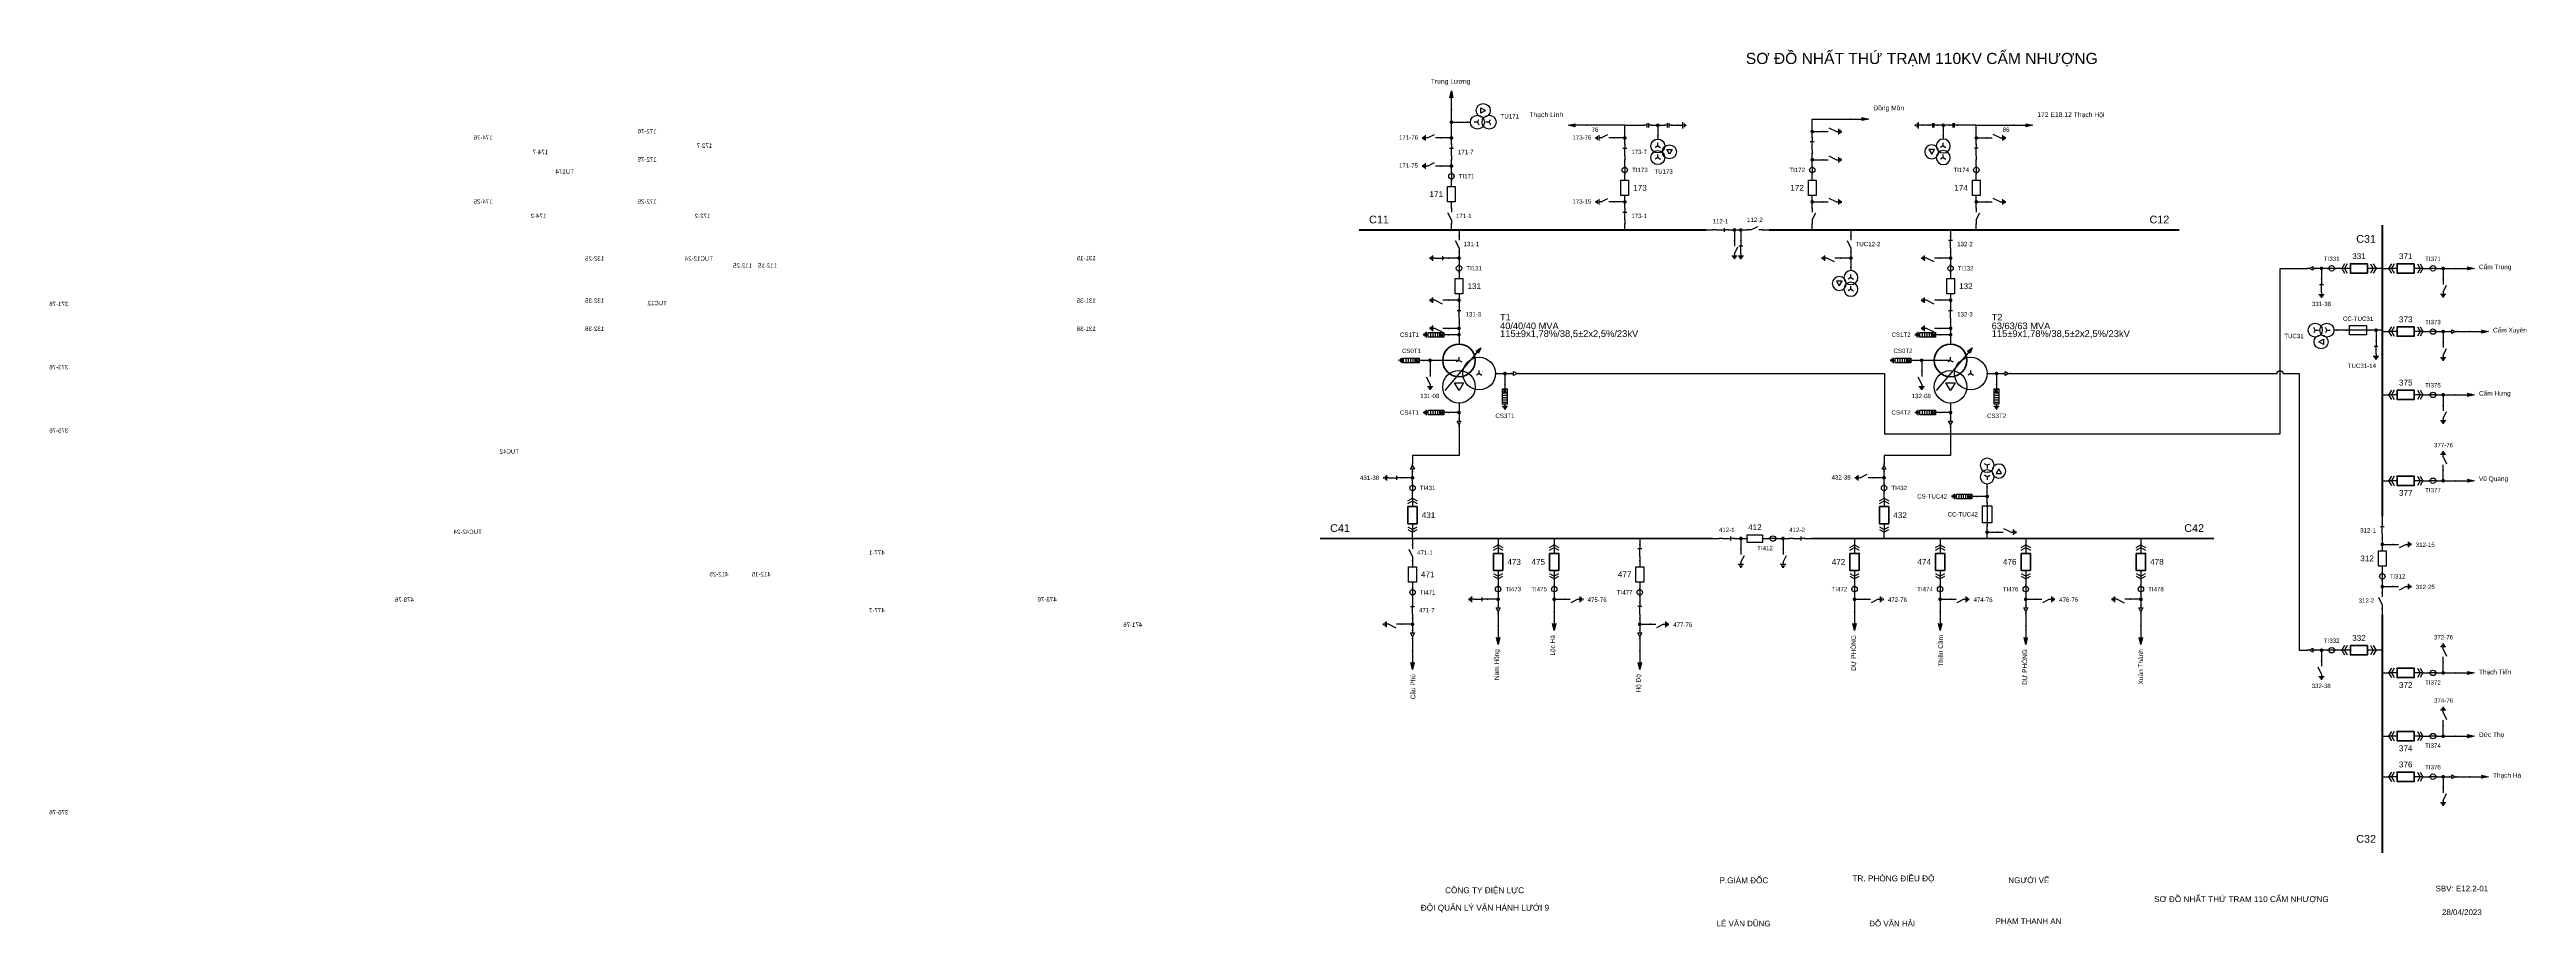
# Model space of a CAD drawing. Header units: millimetres. Extents: x -387 to 411, y 7 to 290.
import ezdxf

# ---------------------------------------------------------------- set-up
doc = ezdxf.new("R2010")
doc.units = ezdxf.units.MM
for name, color, linetype, lineweight in [('BUSBAR_110KV', 1, 'Continuous', 50), ('BUSBAR_22KV', 5, 'Continuous', 50), ('BUSBAR_35KV', 30, 'Continuous', 50), ('GROUND', 3, 'Continuous', 25), ('HV_110KV', 1, 'Continuous', 25), ('MV_22KV', 5, 'Continuous', 25), ('MV_35KV', 30, 'Continuous', 25)]:
    doc.layers.add(name, color=color, linetype=linetype, lineweight=lineweight)
doc.layers.add('SYM_PORTS', color=8, linetype='Continuous', plot=False)
doc.layers.add('TEXT', color=7, linetype='Continuous')
doc.styles.add('SLD_TEXT', font='arial.ttf')

# ---------------------------------------------------------------- blocks, each defined once
blk = doc.blocks.new('SYM_DISCONNECTOR_OPEN')
at = {"lineweight": 25}
for points in [[(0, -1.25), (-1.125, 1)], [(0, 2.5), (0, 1.25)], [(0, -1.25), (0, -2.5)]]:
    blk.add_lwpolyline(points, dxfattribs=at)
at = {"layer": 'SYM_PORTS'}
for p in [(0, 2.5), (0, -2.5)]:
    blk.add_point(p, dxfattribs=at)
blk.add_attdef('DEVICE_CODE', (1, -0.5), '', height=2)
blk = doc.blocks.new('SYM_CIRCUIT_BREAKER')
at = {"lineweight": 25}
blk.add_lwpolyline([(-1.25, 2.5), (1.25, 2.5), (1.25, -2.5), (-1.25, -2.5)], close=True, dxfattribs=at)
at = {"layer": 'SYM_PORTS'}
for p in [(0, 2.5), (0, -2.5)]:
    blk.add_point(p, dxfattribs=at)
blk.add_attdef('DEVICE_CODE', (2.25, -0.5), '', height=2)
at = {"flags": 1}
blk.add_attdef('RATING', (2.25, -3.5), '', height=2, dxfattribs=at)
blk = doc.blocks.new('SYM_CURRENT_TRANSFORMER')
at = {"lineweight": 25}
blk.add_lwpolyline([(0, 1.25), (0, -1.25)], dxfattribs=at)
blk.add_circle((0, 0), 0.875, dxfattribs=at)
at = {"layer": 'SYM_PORTS'}
for p in [(0, 1.25), (0, -1.25)]:
    blk.add_point(p, dxfattribs=at)
blk.add_attdef('DEVICE_CODE', (1.875, -1.75), '', height=2)
at = {"flags": 1}
blk.add_attdef('RATIO', (1.875, -4.75), '', height=2, dxfattribs=at)
blk = doc.blocks.new('SYM_EARTHING_SWITCH_OPEN')
at = {"lineweight": 25}
for points in [[(0, -1.25), (-1.125, 1)], [(0, 3), (0, 1.25)], [(-0.875, -2), (0.875, -2)], [(-0.5625, -2.4375), (0.5625, -2.4375)], [(-0.25, -2.875), (0.25, -2.875)], [(0, -1.25), (0, -2)]]:
    blk.add_lwpolyline(points, dxfattribs=at)
at = {"layer": 'SYM_PORTS'}
blk.add_point((0, 3), dxfattribs=at)
blk.add_attdef('DEVICE_CODE', (1.875, 0), '', height=2)
blk = doc.blocks.new('SYM_DISCONNECTOR_CLOSED')
at = {"lineweight": 25}
for points in [[(-0.625, 1.25), (0.625, 1.25)], [(0, 2.5), (0, 1.25)], [(0, -1.25), (0, 1.5)], [(0, -1.25), (0, -2.5)]]:
    blk.add_lwpolyline(points, dxfattribs=at)
at = {"layer": 'SYM_PORTS'}
for p in [(0, 2.5), (0, -2.5)]:
    blk.add_point(p, dxfattribs=at)
blk.add_attdef('DEVICE_CODE', (1.625, -0.5), '', height=2)
blk = doc.blocks.new('SYM_VOLTAGE_TRANSFORMER')
at = {"lineweight": 25}
for points in [[(0, 1.375), (-0.8625, 0.875)], [(0, 4.625), (0, 3.625)], [(0, 1.375), (0, 2.375)], [(0, 1.375), (0.8625, 0.875)], [(0, -2.375), (-0.8625, -2.875)], [(0, -2.375), (0, -1.375)], [(0, -2.375), (0.8625, -2.875)]]:
    blk.add_lwpolyline(points, dxfattribs=at)
blk.add_lwpolyline([(2.875, 0.25), (4.625, 0.25), (3.75, -1.25)], close=True, dxfattribs=at)
for centre in [(0, 1.375), (3.75, -0.5), (0, -2.375)]:
    blk.add_circle(centre, 2.25, dxfattribs=at)
at = {"layer": 'SYM_PORTS'}
blk.add_point((0, 4.625), dxfattribs=at)
blk.add_attdef('DEVICE_CODE', (7, 1.625), '', height=2)
at = {"flags": 1}
blk.add_attdef('RATIO', (7, -1.375), '', height=2, dxfattribs=at)
blk = doc.blocks.new('SYM_LINE_FEEDER_ARROW')
blk.add_hatch(color=7).paths.add_polyline_path([(0, -3), (-0.5, -0.75), (0, -1.25), (0.5, -0.75)])
at = {"lineweight": 25}
blk.add_lwpolyline([(0, 3), (0, -1.25)], dxfattribs=at)
blk.add_lwpolyline([(0, -3), (-0.5, -0.75), (0, -1.25), (0.5, -0.75)], close=True, dxfattribs=at)
at = {"layer": 'SYM_PORTS'}
blk.add_point((0, 3), dxfattribs=at)
blk.add_attdef('LINE_NAME', (1.5, 0), '', height=2)
blk = doc.blocks.new('SYM_COUPLING_CAPACITOR')
at = {"lineweight": 25}
for points in [[(-0.75, 0.25), (0.75, 0.25)], [(0, 1.25), (0, 0.25)], [(-0.75, -0.25), (0.75, -0.25)], [(0, -0.25), (0, -1.25)]]:
    blk.add_lwpolyline(points, dxfattribs=at)
at = {"layer": 'SYM_PORTS'}
for p in [(0, 1.25), (0, -1.25)]:
    blk.add_point(p, dxfattribs=at)
blk.add_attdef('DEVICE_CODE', (1.75, -1.75), '', height=2)
blk = doc.blocks.new('SYM_GROUND_SYMBOL')
at = {"lineweight": 25}
for points in [[(0, 1.25), (0, -0.25)], [(-1, -0.25), (1, -0.25)], [(-0.625, -0.75), (0.625, -0.75)], [(-0.25, -1.25), (0.25, -1.25)]]:
    blk.add_lwpolyline(points, dxfattribs=at)
at = {"layer": 'SYM_PORTS'}
blk.add_point((0, 1.25), dxfattribs=at)
blk = doc.blocks.new('SYM_EARTHING_SWITCH_CLOSED')
at = {"lineweight": 25}
for points in [[(-0.625, 1.25), (0.625, 1.25)], [(0, 3), (0, 1.25)], [(0, -1.25), (0, 1.5)], [(-0.875, -2), (0.875, -2)], [(-0.5625, -2.4375), (0.5625, -2.4375)], [(-0.25, -2.875), (0.25, -2.875)], [(0, -1.25), (0, -2)]]:
    blk.add_lwpolyline(points, dxfattribs=at)
at = {"layer": 'SYM_PORTS'}
blk.add_point((0, 3), dxfattribs=at)
blk.add_attdef('DEVICE_CODE', (1.875, 0), '', height=2)
blk = doc.blocks.new('SYM_SURGE_ARRESTER')
at = {"lineweight": 25}
for points in [[(-0.75, 2.5), (0.75, 2.5), (0.75, 1.25), (-0.75, 1.25)], [(-0.75, 1.25), (0.75, 1.25), (0.75, -2.5), (-0.75, -2.5)]]:
    blk.add_lwpolyline(points, close=True, dxfattribs=at)
for points in [[(-0.75, 2.5), (0.75, 1.25)], [(0.75, 2.5), (-0.75, 1.25)], [(-0.75, 0.5), (0.75, 0.5)], [(0, 4), (0, 2.5)], [(-0.875, -3.125), (0.875, -3.125)], [(-0.75, -0.25), (0.75, -0.25)], [(-0.75, -1), (0.75, -1)], [(-0.75, -1.75), (0.75, -1.75)], [(-0.5625, -3.5625), (0.5625, -3.5625)], [(-0.25, -4), (0.25, -4)], [(0, -2.5), (0, -3.125)]]:
    blk.add_lwpolyline(points, dxfattribs=at)
at = {"layer": 'SYM_PORTS'}
blk.add_point((0, 4), dxfattribs=at)
blk.add_attdef('DEVICE_CODE', (1.875, 1), '', height=2)
blk = doc.blocks.new('SYM_TRANSFORMER_3W')
blk.add_hatch(color=7).paths.add_polyline_path([(3.75, 8.25), (3.0125, 6.575), (2.2375, 7.225)])
at = {"lineweight": 25}
for points in [[(3.75, 8.25), (3.0125, 6.575), (2.2375, 7.225)], [(-4.75, -3), (-1.75, -3), (-3.25, -5.5)]]:
    blk.add_lwpolyline(points, close=True, dxfattribs=at)
for points in [[(-3.25, 4.25), (-8.5, 4.25)], [(-7.75, -5.5), (3.0125, 7.35)], [(-3.25, 4.25), (-4.1125, 3.75)], [(-3.25, 4.25), (-3.25, 5.25)], [(-3.25, 4.25), (-2.3875, 3.75)], [(3.25, 0), (2.3875, -0.5)], [(3.25, 0), (3.25, 1)], [(3.25, 0), (4.1125, -0.5)]]:
    blk.add_lwpolyline(points, dxfattribs=at)
at = {"lineweight": 50}
blk.add_circle((-3.25, 4.25), 5.25, dxfattribs=at)
at = {"lineweight": 25}
for centre in [(-3.25, -4.25), (3.25, 0)]:
    blk.add_circle(centre, 5.25, dxfattribs=at)
at = {"layer": 'SYM_PORTS'}
for p in [(-3.25, 9.5), (-8.5, 4.25), (8.5, 0), (-3.25, -9.5)]:
    blk.add_point(p, dxfattribs=at)
blk.add_attdef('DEVICE_CODE', (9.5, 6.5), '', height=2)
at = {"flags": 1}
for tag, p in [('VOLTAGE_RATIO', (9.5, 0.5)), ('POWER', (9.5, 3.5))]:
    blk.add_attdef(tag, p, '', height=2, dxfattribs=at)
blk = doc.blocks.new('SYM_CABLE_TERMINATION')
at = {"lineweight": 25}
blk.add_lwpolyline([(-0.625, 0.5), (0.625, 0.5), (0, -0.625)], close=True, dxfattribs=at)
for points in [[(0, 1.25), (0, 0.5)], [(0, -0.625), (0, -1.25)]]:
    blk.add_lwpolyline(points, dxfattribs=at)
at = {"layer": 'SYM_PORTS'}
for p in [(0, 1.25), (0, -1.25)]:
    blk.add_point(p, dxfattribs=at)
blk = doc.blocks.new('SYM_DRAWOUT_BREAKER')
at = {"lineweight": 25}
for points in [[(-1.5, 4.625), (0, 5.5), (1.5, 4.625)], [(-1.5, 3.75), (0, 4.625), (1.5, 3.75)], [(0, 5.5), (0, 2.75)], [(-1.5, -3.75), (0, -4.625), (1.5, -3.75)], [(-1.5, -4.625), (0, -5.5), (1.5, -4.625)], [(0, -2.75), (0, -5.5)]]:
    blk.add_lwpolyline(points, dxfattribs=at)
at = {"lineweight": 35}
blk.add_lwpolyline([(-1.5, 2.75), (1.5, 2.75), (1.5, -2.75), (-1.5, -2.75)], close=True, dxfattribs=at)
at = {"layer": 'SYM_PORTS'}
for p in [(0, 5.5), (0, -5.5)]:
    blk.add_point(p, dxfattribs=at)
blk.add_attdef('DEVICE_CODE', (2.5, 2.5), '', height=2)
at = {"flags": 1}
blk.add_attdef('RATING', (2.5, -0.5), '', height=2, dxfattribs=at)
blk = doc.blocks.new('SYM_FUSE_DISCONNECTOR')
at = {"lineweight": 25}
blk.add_lwpolyline([(-1.5, 2.75), (1.5, 2.75), (1.5, -2.75), (-1.5, -2.75)], close=True, dxfattribs=at)
blk.add_lwpolyline([(0, 3.75), (0, -3.75)], dxfattribs=at)
at = {"layer": 'SYM_PORTS'}
for p in [(0, 3.75), (0, -3.75)]:
    blk.add_point(p, dxfattribs=at)
blk.add_attdef('DEVICE_CODE', (2.5, 0.75), '', height=2)
at = {"flags": 1}
blk.add_attdef('RATING', (2.5, -2.25), '', height=2, dxfattribs=at)

msp = doc.modelspace()

# ---------------------------------------------------------------- hatches: boundary and pattern name
at = {"layer": 'HV_110KV'}
h = msp.add_hatch(color=7, dxfattribs=at)
edge = h.paths.add_edge_path()
edge.add_arc((64.52, 266.58), 0.6, 0, 360)
h = msp.add_hatch(color=7, dxfattribs=at)
edge = h.paths.add_edge_path()
edge.add_arc((131, 265.57), 0.6, 0, 360)
h = msp.add_hatch(color=7, dxfattribs=at)
edge = h.paths.add_edge_path()
edge.add_arc((180.77, 263.54), 0.6, 0, 360)
h = msp.add_hatch(color=7, dxfattribs=at)
edge = h.paths.add_edge_path()
edge.add_arc((222.99, 265.57), 0.6, 0, 360)
h = msp.add_hatch(color=7, dxfattribs=at)
edge = h.paths.add_edge_path()
edge.add_arc((64.52, 261.5), 0.6, 0, 360)
h = msp.add_hatch(color=7, dxfattribs=at)
edge = h.paths.add_edge_path()
edge.add_arc((120.37, 261.5), 0.6, 0, 360)
h = msp.add_hatch(color=7, dxfattribs=at)
edge = h.paths.add_edge_path()
edge.add_arc((233.62, 261.5), 0.6, 0, 360)
h = msp.add_hatch(color=7, dxfattribs=at)
edge = h.paths.add_edge_path()
edge.add_arc((64.52, 252.44), 0.6, 0, 360)
h = msp.add_hatch(color=7, dxfattribs=at)
edge = h.paths.add_edge_path()
edge.add_arc((180.77, 254.47), 0.6, 0, 360)
h = msp.add_hatch(color=7, dxfattribs=at)
edge = h.paths.add_edge_path()
edge.add_arc((120.37, 240.88), 0.6, 0, 360)
h = msp.add_hatch(color=7, dxfattribs=at)
edge = h.paths.add_edge_path()
edge.add_arc((180.77, 240.88), 0.6, 0, 360)
h = msp.add_hatch(color=7, dxfattribs=at)
edge = h.paths.add_edge_path()
edge.add_arc((233.62, 240.88), 0.6, 0, 360)
h = msp.add_hatch(color=7, dxfattribs=at)
edge = h.paths.add_edge_path()
edge.add_arc((155.7, 231.82), 0.6, 0, 360)
h = msp.add_hatch(color=7, dxfattribs=at)
edge = h.paths.add_edge_path()
edge.add_arc((157.73, 231.82), 0.6, 0, 360)
h = msp.add_hatch(color=7, dxfattribs=at)
edge = h.paths.add_edge_path()
edge.add_arc((66.96, 222.75), 0.6, 0, 360)
h = msp.add_hatch(color=7, dxfattribs=at)
edge = h.paths.add_edge_path()
edge.add_arc((193.23, 222.75), 0.6, 0, 360)
h = msp.add_hatch(color=7, dxfattribs=at)
edge = h.paths.add_edge_path()
edge.add_arc((225.34, 222.75), 0.6, 0, 360)
h = msp.add_hatch(color=7, dxfattribs=at)
edge = h.paths.add_edge_path()
edge.add_arc((66.96, 209.16), 0.6, 0, 360)
h = msp.add_hatch(color=7, dxfattribs=at)
edge = h.paths.add_edge_path()
edge.add_arc((225.34, 209.16), 0.6, 0, 360)
h = msp.add_hatch(color=7, dxfattribs=at)
edge = h.paths.add_edge_path()
edge.add_arc((66.96, 200.1), 0.6, 0, 360)
h = msp.add_hatch(color=7, dxfattribs=at)
edge = h.paths.add_edge_path()
edge.add_arc((225.34, 200.1), 0.6, 0, 360)
h = msp.add_hatch(color=7, dxfattribs=at)
edge = h.paths.add_edge_path()
edge.add_arc((66.96, 198.06), 0.6, 0, 360)
h = msp.add_hatch(color=7, dxfattribs=at)
edge = h.paths.add_edge_path()
edge.add_arc((225.34, 198.06), 0.6, 0, 360)
h = msp.add_hatch(color=7, dxfattribs=at)
edge = h.paths.add_edge_path()
edge.add_arc((57.65, 189.77), 0.6, 0, 360)
h = msp.add_hatch(color=7, dxfattribs=at)
edge = h.paths.add_edge_path()
edge.add_arc((216.03, 189.77), 0.6, 0, 360)
at = {"layer": 'MV_22KV'}
h = msp.add_hatch(color=7, dxfattribs=at)
edge = h.paths.add_edge_path()
edge.add_arc((66.96, 172.97), 0.6, 0, 360)
h = msp.add_hatch(color=7, dxfattribs=at)
edge = h.paths.add_edge_path()
edge.add_arc((225.34, 172.97), 0.6, 0, 360)
h = msp.add_hatch(color=7, dxfattribs=at)
edge = h.paths.add_edge_path()
edge.add_arc((51.98, 151.91), 0.6, 0, 360)
h = msp.add_hatch(color=7, dxfattribs=at)
edge = h.paths.add_edge_path()
edge.add_arc((203.9, 151.91), 0.6, 0, 360)
h = msp.add_hatch(color=7, dxfattribs=at)
edge = h.paths.add_edge_path()
edge.add_arc((237.11, 145.91), 0.6, 0, 360)
h = msp.add_hatch(color=7, dxfattribs=at)
edge = h.paths.add_edge_path()
edge.add_arc((157.76, 132.32), 0.6, 0, 360)
h = msp.add_hatch(color=7, dxfattribs=at)
edge = h.paths.add_edge_path()
edge.add_arc((171.35, 132.32), 0.6, 0, 360)
h = msp.add_hatch(color=7, dxfattribs=at)
edge = h.paths.add_edge_path()
edge.add_arc((237.11, 134.35), 0.6, 0, 360)
h = msp.add_hatch(color=7, dxfattribs=at)
edge = h.paths.add_edge_path()
edge.add_arc((79.56, 112.72), 0.6, 0, 360)
h = msp.add_hatch(color=7, dxfattribs=at)
edge = h.paths.add_edge_path()
edge.add_arc((97.63, 112.72), 0.6, 0, 360)
h = msp.add_hatch(color=7, dxfattribs=at)
edge = h.paths.add_edge_path()
edge.add_arc((194.39, 112.72), 0.6, 0, 360)
h = msp.add_hatch(color=7, dxfattribs=at)
edge = h.paths.add_edge_path()
edge.add_arc((221.97, 112.72), 0.6, 0, 360)
h = msp.add_hatch(color=7, dxfattribs=at)
edge = h.paths.add_edge_path()
edge.add_arc((249.55, 112.72), 0.6, 0, 360)
h = msp.add_hatch(color=7, dxfattribs=at)
edge = h.paths.add_edge_path()
edge.add_arc((286.64, 112.72), 0.6, 0, 360)
h = msp.add_hatch(color=7, dxfattribs=at)
edge = h.paths.add_edge_path()
edge.add_arc((51.98, 104.66), 0.6, 0, 360)
h = msp.add_hatch(color=7, dxfattribs=at)
edge = h.paths.add_edge_path()
edge.add_arc((125.21, 104.66), 0.6, 0, 360)
at = {"layer": 'MV_35KV'}
h = msp.add_hatch(color=7, dxfattribs=at)
edge = h.paths.add_edge_path()
edge.add_arc((344.84, 219.44), 0.6, 0, 360)
h = msp.add_hatch(color=7, dxfattribs=at)
edge = h.paths.add_edge_path()
edge.add_arc((384.03, 219.44), 0.6, 0, 360)
h = msp.add_hatch(color=7, dxfattribs=at)
edge = h.paths.add_edge_path()
edge.add_arc((362.4, 199.51), 0.6, 0, 360)
h = msp.add_hatch(color=7, dxfattribs=at)
edge = h.paths.add_edge_path()
edge.add_arc((384.03, 199.05), 0.6, 0, 360)
h = msp.add_hatch(color=7, dxfattribs=at)
edge = h.paths.add_edge_path()
edge.add_arc((81.76, 185.52), 0.6, 0, 360)
h = msp.add_hatch(color=7, dxfattribs=at)
edge = h.paths.add_edge_path()
edge.add_arc((240.14, 185.52), 0.6, 0, 360)
h = msp.add_hatch(color=7, dxfattribs=at)
edge = h.paths.add_edge_path()
edge.add_arc((384.03, 178.66), 0.6, 0, 360)
h = msp.add_hatch(color=7, dxfattribs=at)
edge = h.paths.add_edge_path()
edge.add_arc((384.03, 150.96), 0.6, 0, 360)
h = msp.add_hatch(color=7, dxfattribs=at)
edge = h.paths.add_edge_path()
edge.add_arc((364.43, 130.43), 0.6, 0, 360)
h = msp.add_hatch(color=7, dxfattribs=at)
edge = h.paths.add_edge_path()
edge.add_arc((364.43, 116.83), 0.6, 0, 360)
h = msp.add_hatch(color=7, dxfattribs=at)
edge = h.paths.add_edge_path()
edge.add_arc((344.84, 96.3), 0.6, 0, 360)
h = msp.add_hatch(color=7, dxfattribs=at)
edge = h.paths.add_edge_path()
edge.add_arc((384.03, 88.99), 0.6, 0, 360)
h = msp.add_hatch(color=7, dxfattribs=at)
edge = h.paths.add_edge_path()
edge.add_arc((384.03, 68.6), 0.6, 0, 360)
h = msp.add_hatch(color=7, dxfattribs=at)
edge = h.paths.add_edge_path()
edge.add_arc((384.03, 55.52), 0.6, 0, 360)

# ---------------------------------------------------------------- linework, layer by layer
at = {"layer": 'BUSBAR_110KV', "const_width": 0.59}
for points in [[(34.7, 231.82), (146.64, 231.82)], [(166.8, 231.82), (299.06, 231.82)]]:
    msp.add_lwpolyline(points, dxfattribs=at)
at = {"layer": 'BUSBAR_22KV', "const_width": 0.59}
for points in [[(22.15, 132.32), (148.69, 132.32)], [(180.41, 132.32), (310.25, 132.32)]]:
    msp.add_lwpolyline(points, dxfattribs=at)
at = {"layer": 'BUSBAR_35KV', "const_width": 0.59}
for points in [[(364.43, 233.48), (364.43, 139.49)], [(364.43, 107.77), (364.43, 30.88)]]:
    msp.add_lwpolyline(points, dxfattribs=at)
at = {"layer": 'GROUND'}
for points in [[(135.53, 265.57), (137.56, 265.57)], [(218.46, 265.57), (216.43, 265.57)]]:
    msp.add_lwpolyline(points, dxfattribs=at)
at = {"layer": 'HV_110KV'}
for points in [[(64.52, 266.58), (64.52, 270.65)], [(64.52, 261.5), (64.52, 266.58)], [(64.52, 266.58), (69.64, 266.58)], [(120.37, 265.57), (108.18, 265.57)], [(120.37, 261.5), (120.37, 265.57)], [(120.37, 265.57), (126.47, 265.57)], [(128.97, 265.57), (131, 265.57)], [(131, 265.57), (131, 262.15)], [(131, 265.57), (133.03, 265.57)], [(180.77, 263.54), (180.77, 267.6), (192.96, 267.6)], [(180.77, 261.5), (180.77, 263.54)], [(180.77, 263.54), (184.18, 263.54)], [(222.99, 265.57), (220.96, 265.57)], [(225.02, 265.57), (222.99, 265.57)], [(222.99, 265.57), (222.99, 262.15)], [(233.62, 265.57), (227.52, 265.57)], [(233.62, 261.5), (233.62, 265.57)], [(233.62, 265.57), (245.81, 265.57)], [(64.52, 261.5), (61.11, 261.5)], [(64.52, 259.47), (64.52, 261.5)], [(120.37, 261.5), (116.96, 261.5)], [(120.37, 259.47), (120.37, 261.5)], [(180.77, 254.47), (180.77, 256.5)], [(233.62, 259.47), (233.62, 261.5)], [(233.62, 261.5), (237.03, 261.5)], [(64.52, 252.44), (61.11, 252.44)], [(64.52, 252.44), (64.52, 254.47)], [(64.52, 250.41), (64.52, 252.44)], [(64.52, 245.88), (64.52, 247.91)], [(120.37, 252.44), (120.37, 254.47)], [(120.37, 247.91), (120.37, 249.94)], [(180.77, 252.44), (180.77, 254.47)], [(180.77, 254.47), (184.18, 254.47)], [(180.77, 247.91), (180.77, 249.94)], [(233.62, 252.44), (233.62, 254.47)], [(233.62, 247.91), (233.62, 249.94)], [(64.52, 238.85), (64.52, 240.88)], [(120.37, 240.88), (116.96, 240.88)], [(120.37, 240.88), (120.37, 242.91)], [(120.37, 238.85), (120.37, 240.88)], [(180.77, 240.88), (180.77, 242.91)], [(180.77, 238.85), (180.77, 240.88)], [(180.77, 240.88), (184.18, 240.88)], [(233.62, 240.88), (233.62, 242.91)], [(233.62, 238.85), (233.62, 240.88)], [(233.62, 240.88), (237.03, 240.88)], [(64.52, 231.82), (64.52, 233.85)], [(66.96, 231.82), (66.96, 229.78)], [(120.37, 231.82), (120.37, 233.85)], [(146.64, 231.82), (148.67, 231.82)], [(153.67, 231.82), (155.7, 231.82)], [(155.7, 231.82), (155.7, 228.4)], [(155.7, 231.82), (157.73, 231.82)], [(157.73, 231.82), (157.73, 228.4)], [(157.73, 231.82), (159.77, 231.82)], [(164.77, 231.82), (166.8, 231.82)], [(180.77, 231.82), (180.77, 233.85)], [(193.23, 231.82), (193.23, 229.78)], [(225.34, 231.82), (225.34, 229.78)], [(233.62, 231.82), (233.62, 233.85)], [(66.96, 224.78), (66.96, 222.75)], [(193.23, 224.78), (193.23, 222.75)], [(225.34, 224.78), (225.34, 222.75)], [(66.96, 222.75), (63.55, 222.75)], [(66.96, 222.75), (66.96, 220.72)], [(66.96, 218.22), (66.96, 216.19)], [(193.23, 222.75), (189.82, 222.75)], [(193.23, 222.75), (193.23, 219.71)], [(225.34, 222.75), (221.93, 222.75)], [(225.34, 222.75), (225.34, 220.72)], [(225.34, 218.22), (225.34, 216.19)], [(66.96, 209.16), (63.55, 209.16)], [(66.96, 211.19), (66.96, 209.16)], [(66.96, 209.16), (66.96, 207.13)], [(225.34, 209.16), (221.93, 209.16)], [(225.34, 211.19), (225.34, 209.16)], [(225.34, 209.16), (225.34, 207.13)], [(66.96, 200.1), (63.55, 200.1)], [(66.96, 202.13), (66.96, 200.1)], [(66.96, 200.1), (66.96, 198.06)], [(225.34, 200.1), (221.93, 200.1)], [(225.34, 202.13), (225.34, 200.1)], [(225.34, 200.1), (225.34, 198.06)], [(66.96, 198.06), (63.55, 198.06)], [(66.96, 198.06), (66.96, 195.02)], [(225.34, 198.06), (221.93, 198.06)], [(225.34, 198.06), (225.34, 195.02)], [(57.65, 189.77), (55.62, 189.77)], [(61.71, 189.77), (57.65, 189.77)], [(57.65, 189.77), (57.65, 186.35)], [(216.03, 189.77), (214, 189.77)], [(220.09, 189.77), (216.03, 189.77)], [(216.03, 189.77), (216.03, 186.35)]]:
    msp.add_lwpolyline(points, dxfattribs=at)
at = {"layer": 'MV_22KV'}
for points in [[(66.96, 176.02), (66.96, 172.97)], [(225.34, 176.02), (225.34, 172.97)], [(66.96, 168.44), (66.96, 165.74), (66.96, 159.14), (51.98, 159.14), (51.98, 156.44)], [(66.96, 172.97), (63.55, 172.97)], [(66.96, 172.97), (66.96, 170.94)], [(225.34, 168.44), (225.34, 165.74), (225.34, 159.14), (203.9, 159.14), (203.9, 156.44)], [(225.34, 172.97), (221.93, 172.97)], [(225.34, 172.97), (225.34, 170.94)], [(51.98, 151.91), (48.56, 151.91)], [(51.98, 151.91), (51.98, 153.94)], [(51.98, 149.88), (51.98, 151.91)], [(203.9, 151.91), (200.48, 151.91)], [(203.9, 151.91), (203.9, 153.94)], [(203.9, 149.88), (203.9, 151.91)], [(51.98, 145.35), (51.98, 147.38)], [(203.9, 145.35), (203.9, 147.38)], [(237.11, 145.91), (233.69, 145.91)], [(237.11, 145.91), (237.11, 148.96)], [(237.11, 143.88), (237.11, 145.91)], [(237.11, 134.35), (237.11, 136.38)], [(51.98, 132.32), (51.98, 134.35)], [(51.98, 132.32), (51.98, 130.28)], [(79.56, 132.32), (79.56, 130.28)], [(97.63, 132.32), (97.63, 130.28)], [(125.21, 132.32), (125.21, 130.28)], [(148.69, 132.32), (150.73, 132.32)], [(155.73, 132.32), (157.76, 132.32)], [(157.76, 132.32), (157.76, 128.9)], [(157.76, 132.32), (159.79, 132.32)], [(164.79, 132.32), (166.82, 132.32)], [(169.32, 132.32), (171.35, 132.32)], [(171.35, 132.32), (171.35, 128.9)], [(171.35, 132.32), (173.38, 132.32)], [(178.38, 132.32), (180.41, 132.32)], [(194.39, 132.32), (194.39, 130.28)], [(203.9, 132.32), (203.9, 134.35)], [(221.97, 132.32), (221.97, 130.28)], [(237.11, 132.32), (237.11, 134.35)], [(237.11, 134.35), (240.52, 134.35)], [(249.55, 132.32), (249.55, 130.28)], [(286.64, 132.32), (286.64, 130.28)], [(51.98, 125.28), (51.98, 123.25)], [(125.21, 125.28), (125.21, 123.25)], [(51.98, 118.25), (51.98, 116.22)], [(51.98, 113.72), (51.98, 111.69)], [(79.56, 112.72), (76.14, 112.72)], [(79.56, 119.28), (79.56, 117.25)], [(79.56, 114.75), (79.56, 112.72)], [(79.56, 112.72), (79.56, 110.69)], [(97.63, 119.28), (97.63, 117.25)], [(97.63, 114.75), (97.63, 112.72)], [(97.63, 112.72), (101.04, 112.72)], [(97.63, 112.72), (97.63, 108.66)], [(125.21, 118.25), (125.21, 116.22)], [(125.21, 113.72), (125.21, 111.69)], [(194.39, 119.28), (194.39, 117.25)], [(194.39, 114.75), (194.39, 112.72)], [(194.39, 112.72), (197.8, 112.72)], [(194.39, 112.72), (194.39, 108.66)], [(221.97, 119.28), (221.97, 117.25)], [(221.97, 114.75), (221.97, 112.72)], [(221.97, 112.72), (225.38, 112.72)], [(221.97, 112.72), (221.97, 108.66)], [(249.55, 119.28), (249.55, 117.25)], [(249.55, 114.75), (249.55, 112.72)], [(249.55, 112.72), (252.97, 112.72)], [(249.55, 112.72), (249.55, 110.69)], [(286.64, 112.72), (283.23, 112.72)], [(286.64, 119.28), (286.64, 117.25)], [(286.64, 114.75), (286.64, 112.72)], [(286.64, 112.72), (286.64, 110.69)], [(51.98, 104.66), (48.56, 104.66)], [(51.98, 106.69), (51.98, 104.66)], [(51.98, 104.66), (51.98, 102.63)], [(79.56, 108.19), (79.56, 104.13)], [(125.21, 106.69), (125.21, 104.66)], [(125.21, 104.66), (128.63, 104.66)], [(125.21, 104.66), (125.21, 102.63)], [(249.55, 108.19), (249.55, 104.13)], [(286.64, 108.19), (286.64, 104.13)], [(51.98, 100.13), (51.98, 96.06)], [(125.21, 100.13), (125.21, 96.06)]]:
    msp.add_lwpolyline(points, dxfattribs=at)
at = {"layer": 'MV_35KV'}
for points in [[(86.29, 185.52), (88.99, 185.52), (204, 185.52), (204, 166.05), (331.5, 166.05), (331.5, 219.44), (337.61, 219.44), (340.31, 219.44)], [(344.84, 219.44), (342.81, 219.44)], [(346.87, 219.44), (344.84, 219.44)], [(344.84, 219.44), (344.84, 216.03)], [(351.4, 219.44), (349.37, 219.44)], [(364.43, 219.44), (362.4, 219.44)], [(364.43, 219.44), (366.46, 219.44)], [(377.46, 219.44), (379.49, 219.44)], [(381.99, 219.44), (384.03, 219.44)], [(384.03, 219.44), (384.03, 216.03)], [(384.03, 219.44), (388.09, 219.44)], [(352.87, 199.51), (349.82, 199.51)], [(362.4, 199.51), (360.37, 199.51)], [(364.43, 199.51), (362.4, 199.51)], [(362.4, 199.51), (362.4, 196.1)], [(364.43, 199.05), (366.46, 199.05)], [(377.46, 199.05), (379.49, 199.05)], [(381.99, 199.05), (384.03, 199.05)], [(384.03, 199.05), (384.03, 195.64)], [(384.03, 199.05), (386.06, 199.05)], [(388.56, 199.05), (392.62, 199.05)], [(78.71, 185.52), (81.76, 185.52)], [(81.76, 185.52), (81.76, 182.1)], [(81.76, 185.52), (83.79, 185.52)], [(237.09, 185.52), (240.14, 185.52)], [(240.14, 185.52), (240.14, 182.1)], [(240.14, 185.52), (242.17, 185.52)], [(364.43, 178.66), (366.46, 178.66)], [(377.46, 178.66), (379.49, 178.66)], [(381.99, 178.66), (384.03, 178.66)], [(384.03, 178.66), (384.03, 175.25)], [(384.03, 178.66), (388.09, 178.66)], [(384.03, 150.96), (384.03, 154.38)], [(364.43, 150.96), (366.46, 150.96)], [(377.46, 150.96), (379.49, 150.96)], [(381.99, 150.96), (384.03, 150.96)], [(384.03, 150.96), (388.09, 150.96)], [(364.43, 139.49), (364.43, 137.46)], [(364.43, 132.46), (364.43, 130.43)], [(364.43, 130.43), (367.84, 130.43)], [(364.43, 130.43), (364.43, 128.4)], [(364.43, 123.4), (364.43, 121.36)], [(364.43, 118.86), (364.43, 116.83)], [(364.43, 116.83), (367.84, 116.83)], [(364.43, 116.83), (364.43, 114.8)], [(364.43, 109.8), (364.43, 107.77)], [(344.84, 96.3), (342.81, 96.3)], [(346.87, 96.3), (344.84, 96.3)], [(344.84, 96.3), (344.84, 92.88)], [(351.4, 96.3), (349.37, 96.3)], [(364.43, 96.3), (362.4, 96.3)], [(364.43, 88.99), (366.46, 88.99)], [(377.46, 88.99), (379.49, 88.99)], [(381.99, 88.99), (384.03, 88.99)], [(384.03, 88.99), (384.03, 92.4)], [(384.03, 88.99), (388.09, 88.99)], [(384.03, 68.6), (384.03, 72.01)], [(364.43, 68.6), (366.46, 68.6)], [(377.46, 68.6), (379.49, 68.6)], [(381.99, 68.6), (384.03, 68.6)], [(384.03, 68.6), (388.09, 68.6)], [(364.43, 55.52), (366.46, 55.52)], [(377.46, 55.52), (379.49, 55.52)], [(381.99, 55.52), (384.03, 55.52)], [(384.03, 55.52), (384.03, 52.11)], [(384.03, 55.52), (386.06, 55.52)], [(388.56, 55.52), (392.62, 55.52)]]:
    msp.add_lwpolyline(points, dxfattribs=at)
msp.add_lwpolyline([(244.67, 185.52), (247.37, 185.52), (330.5, 185.52, -1), (332.5, 185.52), (337.61, 185.52), (337.61, 96.3), (340.31, 96.3)], format="xyb", dxfattribs=at)

# ---------------------------------------------------------------- block references
at = {"layer": 'GROUND'}
for name, p, rotation in [('SYM_COUPLING_CAPACITOR', (134.28, 265.57), 270), ('SYM_GROUND_SYMBOL', (138.81, 265.57), 90), ('SYM_GROUND_SYMBOL', (215.18, 265.57), 270)]:
    msp.add_blockref(name, p, dxfattribs=dict(at, rotation=rotation))
at = {"layer": 'HV_110KV'}
for name, p, rotation in [('SYM_LINE_FEEDER_ARROW', (64.52, 273.65), 180), ('SYM_LINE_FEEDER_ARROW', (105.18, 265.57), 270), ('SYM_COUPLING_CAPACITOR', (127.72, 265.57), 270), ('SYM_LINE_FEEDER_ARROW', (195.96, 267.6), 90), ('SYM_COUPLING_CAPACITOR', (219.71, 265.57), 270), ('SYM_COUPLING_CAPACITOR', (226.27, 265.57), 270), ('SYM_LINE_FEEDER_ARROW', (248.81, 265.57), 90)]:
    msp.add_blockref(name, p, dxfattribs=dict(at, rotation=rotation))
ref = msp.add_blockref('SYM_VOLTAGE_TRANSFORMER', (74.27, 266.58), dxfattribs=dict(at, rotation=90))
ref.add_attrib('DEVICE_CODE', 'TU171', (80.37, 267.76), dxfattribs={"layer": 'TEXT', "height": 1.412, "style": 'SLD_TEXT'})
ref = msp.add_blockref('SYM_EARTHING_SWITCH_OPEN', (187.18, 263.54), dxfattribs=dict(at, xscale=-1, rotation=90))
ref.add_attrib('DEVICE_CODE', '172-76', (191.53, 262.96), dxfattribs={"layer": 'TEXT', "extrusion": (0, 0, -1), "height": 1.412, "style": 'SLD_TEXT'})
ref = msp.add_blockref('SYM_EARTHING_SWITCH_OPEN', (240.03, 261.5), dxfattribs=dict(at, xscale=-1, rotation=90))
ref.add_attrib('DEVICE_CODE', '174-76', (244.38, 260.93), dxfattribs={"layer": 'TEXT', "extrusion": (0, 0, -1), "height": 1.412, "style": 'SLD_TEXT'})
ref = msp.add_blockref('SYM_DISCONNECTOR_CLOSED', (233.62, 256.97), dxfattribs=dict(at, xscale=-1))
ref.add_attrib('DEVICE_CODE', '174-7', (226.48, 256.26), dxfattribs={"layer": 'TEXT', "extrusion": (0, 0, -1), "height": 1.412, "style": 'SLD_TEXT'})
ref = msp.add_blockref('SYM_VOLTAGE_TRANSFORMER', (222.99, 257.53), dxfattribs=dict(at, xscale=-1))
ref.add_attrib('DEVICE_CODE', 'TU174', (218.16, 250.01), dxfattribs={"layer": 'TEXT', "extrusion": (0, 0, -1), "height": 1.412, "style": 'SLD_TEXT'})
ref = msp.add_blockref('SYM_EARTHING_SWITCH_OPEN', (187.18, 254.47), dxfattribs=dict(at, xscale=-1, rotation=90))
ref.add_attrib('DEVICE_CODE', '172-75', (191.53, 253.9), dxfattribs={"layer": 'TEXT', "extrusion": (0, 0, -1), "height": 1.412, "style": 'SLD_TEXT'})
ref = msp.add_blockref('SYM_DISCONNECTOR_CLOSED', (180.77, 259), dxfattribs=dict(at, xscale=-1))
ref.add_attrib('DEVICE_CODE', '172-7', (173.63, 258.3), dxfattribs={"layer": 'TEXT', "extrusion": (0, 0, -1), "height": 1.412, "style": 'SLD_TEXT'})
ref = msp.add_blockref('SYM_EARTHING_SWITCH_OPEN', (58.11, 261.5), dxfattribs=dict(at, rotation=270))
ref.add_attrib('DEVICE_CODE', '171-76', (47.62, 260.93), dxfattribs={"layer": 'TEXT', "height": 1.412, "style": 'SLD_TEXT'})
ref = msp.add_blockref('SYM_DISCONNECTOR_CLOSED', (64.52, 256.97), dxfattribs=at)
ref.add_attrib('DEVICE_CODE', '171-7', (66.62, 256.26), dxfattribs={"layer": 'TEXT', "height": 1.412, "style": 'SLD_TEXT'})
ref = msp.add_blockref('SYM_EARTHING_SWITCH_OPEN', (113.96, 261.5), dxfattribs=dict(at, rotation=270))
ref.add_attrib('DEVICE_CODE', '173-76', (103.47, 260.93), dxfattribs={"layer": 'TEXT', "height": 1.412, "style": 'SLD_TEXT'})
ref = msp.add_blockref('SYM_DISCONNECTOR_CLOSED', (120.37, 256.97), dxfattribs=at)
ref.add_attrib('DEVICE_CODE', '173-7', (122.47, 256.28), dxfattribs={"layer": 'TEXT', "height": 1.412, "style": 'SLD_TEXT'})
ref = msp.add_blockref('SYM_VOLTAGE_TRANSFORMER', (131, 257.53), dxfattribs=at)
ref.add_attrib('DEVICE_CODE', 'TU173', (129.91, 250.01), dxfattribs={"layer": 'TEXT', "height": 1.412, "style": 'SLD_TEXT'})
ref = msp.add_blockref('SYM_EARTHING_SWITCH_OPEN', (58.11, 252.44), dxfattribs=dict(at, rotation=270))
ref.add_attrib('DEVICE_CODE', '171-75', (47.62, 251.87), dxfattribs={"layer": 'TEXT', "height": 1.412, "style": 'SLD_TEXT'})
ref = msp.add_blockref('SYM_CURRENT_TRANSFORMER', (64.52, 249.16), dxfattribs=at)
ref.add_attrib('DEVICE_CODE', 'TI171', (66.87, 248.45), dxfattribs={"layer": 'TEXT', "height": 1.412, "style": 'SLD_TEXT'})
ref = msp.add_blockref('SYM_CIRCUIT_BREAKER', (120.37, 245.41), dxfattribs=at)
ref.add_attrib('DEVICE_CODE', '173', (123.1, 244.48), dxfattribs={"layer": 'TEXT', "height": 1.877, "style": 'SLD_TEXT'})
ref = msp.add_blockref('SYM_CURRENT_TRANSFORMER', (120.37, 251.19), dxfattribs=at)
ref.add_attrib('DEVICE_CODE', 'TI173', (122.72, 250.49), dxfattribs={"layer": 'TEXT', "height": 1.412, "style": 'SLD_TEXT'})
ref = msp.add_blockref('SYM_CURRENT_TRANSFORMER', (180.77, 251.19), dxfattribs=at)
ref.add_attrib('DEVICE_CODE', 'TI172', (173.38, 250.48), dxfattribs={"layer": 'TEXT', "height": 1.412, "style": 'SLD_TEXT'})
ref = msp.add_blockref('SYM_CIRCUIT_BREAKER', (180.77, 245.41), dxfattribs=at)
ref.add_attrib('DEVICE_CODE', '172', (173.68, 244.47), dxfattribs={"layer": 'TEXT', "height": 1.876, "style": 'SLD_TEXT'})
ref = msp.add_blockref('SYM_CURRENT_TRANSFORMER', (233.62, 251.19), dxfattribs=at)
ref.add_attrib('DEVICE_CODE', 'TI174', (226.23, 250.48), dxfattribs={"layer": 'TEXT', "height": 1.412, "style": 'SLD_TEXT'})
ref = msp.add_blockref('SYM_CIRCUIT_BREAKER', (233.62, 245.41), dxfattribs=at)
ref.add_attrib('DEVICE_CODE', '174', (226.53, 244.47), dxfattribs={"layer": 'TEXT', "height": 1.876, "style": 'SLD_TEXT'})
ref = msp.add_blockref('SYM_EARTHING_SWITCH_OPEN', (240.03, 240.88), dxfattribs=dict(at, xscale=-1, rotation=90))
ref.add_attrib('DEVICE_CODE', '174-25', (244.38, 240.31), dxfattribs={"layer": 'TEXT', "extrusion": (0, 0, -1), "height": 1.412, "style": 'SLD_TEXT'})
ref = msp.add_blockref('SYM_EARTHING_SWITCH_OPEN', (187.18, 240.88), dxfattribs=dict(at, xscale=-1, rotation=90))
ref.add_attrib('DEVICE_CODE', '172-25', (191.53, 240.31), dxfattribs={"layer": 'TEXT', "extrusion": (0, 0, -1), "height": 1.412, "style": 'SLD_TEXT'})
ref = msp.add_blockref('SYM_CIRCUIT_BREAKER', (64.52, 243.38), dxfattribs=at)
ref.add_attrib('DEVICE_CODE', '171', (57.43, 242.44), dxfattribs={"layer": 'TEXT', "height": 1.876, "style": 'SLD_TEXT'})
ref = msp.add_blockref('SYM_EARTHING_SWITCH_OPEN', (113.96, 240.88), dxfattribs=dict(at, rotation=270))
ref.add_attrib('DEVICE_CODE', '173-15', (103.47, 240.31), dxfattribs={"layer": 'TEXT', "height": 1.412, "style": 'SLD_TEXT'})
ref = msp.add_blockref('SYM_DISCONNECTOR_OPEN', (233.62, 236.35), dxfattribs=dict(at, xscale=-1))
ref.add_attrib('DEVICE_CODE', '174-2', (227.1, 235.64), dxfattribs={"layer": 'TEXT', "extrusion": (0, 0, -1), "height": 1.412, "style": 'SLD_TEXT'})
ref = msp.add_blockref('SYM_DISCONNECTOR_OPEN', (180.77, 236.35), dxfattribs=dict(at, xscale=-1))
ref.add_attrib('DEVICE_CODE', '172-2', (174.25, 235.64), dxfattribs={"layer": 'TEXT', "extrusion": (0, 0, -1), "height": 1.412, "style": 'SLD_TEXT'})
ref = msp.add_blockref('SYM_DISCONNECTOR_OPEN', (64.52, 236.35), dxfattribs=at)
ref.add_attrib('DEVICE_CODE', '171-1', (66, 235.64), dxfattribs={"layer": 'TEXT', "height": 1.412, "style": 'SLD_TEXT'})
ref = msp.add_blockref('SYM_DISCONNECTOR_CLOSED', (120.37, 236.35), dxfattribs=at)
ref.add_attrib('DEVICE_CODE', '173-1', (122.47, 235.65), dxfattribs={"layer": 'TEXT', "height": 1.412, "style": 'SLD_TEXT'})
ref = msp.add_blockref('SYM_DISCONNECTOR_CLOSED', (151.17, 231.82), dxfattribs=dict(at, rotation=270))
ref.add_attrib('DEVICE_CODE', '112-1', (148.65, 233.92), dxfattribs={"layer": 'TEXT', "height": 1.412, "style": 'SLD_TEXT'})
ref = msp.add_blockref('SYM_DISCONNECTOR_OPEN', (162.27, 231.82), dxfattribs=dict(at, rotation=270))
ref.add_attrib('DEVICE_CODE', '112-2', (159.75, 234.42), dxfattribs={"layer": 'TEXT', "height": 1.412, "style": 'SLD_TEXT'})
ref = msp.add_blockref('SYM_EARTHING_SWITCH_OPEN', (218.93, 222.75), dxfattribs=dict(at, xscale=-1, rotation=270))
ref.add_attrib('DEVICE_CODE', '132-25', (208.44, 221.93), dxfattribs={"layer": 'TEXT', "extrusion": (0, 0, -1), "height": 1.412, "style": 'SLD_TEXT'})
ref = msp.add_blockref('SYM_EARTHING_SWITCH_OPEN', (186.82, 222.75), dxfattribs=dict(at, xscale=-1, rotation=270))
ref.add_attrib('DEVICE_CODE', 'TUC12-24', (173.38, 221.92), dxfattribs={"layer": 'TEXT', "extrusion": (0, 0, -1), "height": 1.412, "style": 'SLD_TEXT'})
ref = msp.add_blockref('SYM_EARTHING_SWITCH_CLOSED', (157.73, 225.4), dxfattribs=dict(at, xscale=-1))
ref.add_attrib('DEVICE_CODE', '112-25', (160.8, 219.63), dxfattribs={"layer": 'TEXT', "extrusion": (0, 0, -1), "height": 1.412, "style": 'SLD_TEXT'})
ref = msp.add_blockref('SYM_EARTHING_SWITCH_OPEN', (155.7, 225.4), dxfattribs=dict(at, xscale=-1))
ref.add_attrib('DEVICE_CODE', '112-15', (152.76, 219.63), dxfattribs={"layer": 'TEXT', "extrusion": (0, 0, -1), "height": 1.412, "style": 'SLD_TEXT'})
ref = msp.add_blockref('SYM_EARTHING_SWITCH_CLOSED', (60.55, 222.75), dxfattribs=dict(at, xscale=-1, rotation=270))
ref.add_attrib('DEVICE_CODE', '131-15', (50.06, 222.06), dxfattribs={"layer": 'TEXT', "extrusion": (0, 0, -1), "height": 1.412, "style": 'SLD_TEXT'})
ref = msp.add_blockref('SYM_DISCONNECTOR_OPEN', (66.96, 227.28), dxfattribs=at)
ref.add_attrib('DEVICE_CODE', '131-1', (68.44, 226.59), dxfattribs={"layer": 'TEXT', "height": 1.412, "style": 'SLD_TEXT'})
ref = msp.add_blockref('SYM_DISCONNECTOR_OPEN', (193.23, 227.28), dxfattribs=at)
ref.add_attrib('DEVICE_CODE', 'TUC12-2', (194.71, 226.58), dxfattribs={"layer": 'TEXT', "height": 1.412, "style": 'SLD_TEXT'})
ref = msp.add_blockref('SYM_DISCONNECTOR_CLOSED', (225.34, 227.28), dxfattribs=at)
ref.add_attrib('DEVICE_CODE', '132-2', (227.44, 226.59), dxfattribs={"layer": 'TEXT', "height": 1.412, "style": 'SLD_TEXT'})
ref = msp.add_blockref('SYM_VOLTAGE_TRANSFORMER', (193.23, 215.08), dxfattribs=dict(at, xscale=-1))
ref.add_attrib('DEVICE_CODE', 'TUC12', (188.24, 207.55), dxfattribs={"layer": 'TEXT', "extrusion": (0, 0, -1), "height": 1.412, "style": 'SLD_TEXT'})
ref = msp.add_blockref('SYM_CIRCUIT_BREAKER', (66.96, 213.69), dxfattribs=at)
ref.add_attrib('DEVICE_CODE', '131', (69.69, 212.76), dxfattribs={"layer": 'TEXT', "height": 1.877, "style": 'SLD_TEXT'})
ref = msp.add_blockref('SYM_CURRENT_TRANSFORMER', (66.96, 219.47), dxfattribs=at)
ref.add_attrib('DEVICE_CODE', 'TI131', (69.31, 218.77), dxfattribs={"layer": 'TEXT', "height": 1.412, "style": 'SLD_TEXT'})
ref = msp.add_blockref('SYM_CIRCUIT_BREAKER', (225.34, 213.69), dxfattribs=at)
ref.add_attrib('DEVICE_CODE', '132', (228.07, 212.76), dxfattribs={"layer": 'TEXT', "height": 1.877, "style": 'SLD_TEXT'})
ref = msp.add_blockref('SYM_CURRENT_TRANSFORMER', (225.34, 219.47), dxfattribs=at)
ref.add_attrib('DEVICE_CODE', 'TI132', (227.69, 218.77), dxfattribs={"layer": 'TEXT', "height": 1.412, "style": 'SLD_TEXT'})
ref = msp.add_blockref('SYM_EARTHING_SWITCH_OPEN', (218.93, 209.16), dxfattribs=dict(at, xscale=-1, rotation=270))
ref.add_attrib('DEVICE_CODE', '132-35', (208.44, 208.34), dxfattribs={"layer": 'TEXT', "extrusion": (0, 0, -1), "height": 1.412, "style": 'SLD_TEXT'})
ref = msp.add_blockref('SYM_EARTHING_SWITCH_OPEN', (60.55, 209.16), dxfattribs=dict(at, xscale=-1, rotation=270))
ref.add_attrib('DEVICE_CODE', '131-35', (50.06, 208.34), dxfattribs={"layer": 'TEXT', "extrusion": (0, 0, -1), "height": 1.412, "style": 'SLD_TEXT'})
ref = msp.add_blockref('SYM_EARTHING_SWITCH_OPEN', (218.93, 200.1), dxfattribs=dict(at, xscale=-1, rotation=270))
ref.add_attrib('DEVICE_CODE', '132-38', (208.44, 199.27), dxfattribs={"layer": 'TEXT', "extrusion": (0, 0, -1), "height": 1.412, "style": 'SLD_TEXT'})
ref = msp.add_blockref('SYM_EARTHING_SWITCH_OPEN', (60.55, 200.1), dxfattribs=dict(at, xscale=-1, rotation=270))
ref.add_attrib('DEVICE_CODE', '131-38', (50.06, 199.27), dxfattribs={"layer": 'TEXT', "extrusion": (0, 0, -1), "height": 1.412, "style": 'SLD_TEXT'})
ref = msp.add_blockref('SYM_TRANSFORMER_3W', (70.21, 185.52), dxfattribs=at)
ref.add_attrib('DEVICE_CODE', 'T1', (80.19, 202.64), dxfattribs={"layer": 'TEXT', "height": 2.124, "style": 'SLD_TEXT'})
ref = msp.add_blockref('SYM_DISCONNECTOR_CLOSED', (66.96, 204.63), dxfattribs=at)
ref.add_attrib('DEVICE_CODE', '131-3', (69.06, 203.93), dxfattribs={"layer": 'TEXT', "height": 1.412, "style": 'SLD_TEXT'})
ref = msp.add_blockref('SYM_TRANSFORMER_3W', (228.59, 185.52), dxfattribs=at)
ref.add_attrib('DEVICE_CODE', 'T2', (238.57, 202.64), dxfattribs={"layer": 'TEXT', "height": 2.124, "style": 'SLD_TEXT'})
ref = msp.add_blockref('SYM_DISCONNECTOR_CLOSED', (225.34, 204.63), dxfattribs=at)
ref.add_attrib('DEVICE_CODE', '132-3', (227.44, 203.93), dxfattribs={"layer": 'TEXT', "height": 1.412, "style": 'SLD_TEXT'})
ref = msp.add_blockref('SYM_SURGE_ARRESTER', (51.62, 189.77), dxfattribs=dict(at, rotation=270))
ref.add_attrib('DEVICE_CODE', 'CS0T1', (48.55, 192.14), dxfattribs={"layer": 'TEXT', "height": 1.412, "style": 'SLD_TEXT'})
ref = msp.add_blockref('SYM_SURGE_ARRESTER', (59.55, 198.06), dxfattribs=dict(at, rotation=270))
ref.add_attrib('DEVICE_CODE', 'CS1T1', (47.94, 197.36), dxfattribs={"layer": 'TEXT', "height": 1.412, "style": 'SLD_TEXT'})
ref = msp.add_blockref('SYM_SURGE_ARRESTER', (210, 189.77), dxfattribs=dict(at, rotation=270))
ref.add_attrib('DEVICE_CODE', 'CS0T2', (206.93, 192.14), dxfattribs={"layer": 'TEXT', "height": 1.412, "style": 'SLD_TEXT'})
ref = msp.add_blockref('SYM_SURGE_ARRESTER', (217.93, 198.06), dxfattribs=dict(at, rotation=270))
ref.add_attrib('DEVICE_CODE', 'CS1T2', (206.32, 197.36), dxfattribs={"layer": 'TEXT', "height": 1.412, "style": 'SLD_TEXT'})
ref = msp.add_blockref('SYM_EARTHING_SWITCH_OPEN', (57.65, 183.35), dxfattribs=at)
ref.add_attrib('DEVICE_CODE', '131-08', (54.46, 177.59), dxfattribs={"layer": 'TEXT', "height": 1.412, "style": 'SLD_TEXT'})
ref = msp.add_blockref('SYM_EARTHING_SWITCH_OPEN', (216.03, 183.35), dxfattribs=at)
ref.add_attrib('DEVICE_CODE', '132-08', (212.83, 177.59), dxfattribs={"layer": 'TEXT', "height": 1.412, "style": 'SLD_TEXT'})
at = {"layer": 'MV_22KV'}
ref = msp.add_blockref('SYM_SURGE_ARRESTER', (59.55, 172.97), dxfattribs=dict(at, rotation=270))
ref.add_attrib('DEVICE_CODE', 'CS4T1', (47.94, 172.26), dxfattribs={"layer": 'TEXT', "height": 1.412, "style": 'SLD_TEXT'})
for name, p in [('SYM_CABLE_TERMINATION', (66.96, 169.69)), ('SYM_CABLE_TERMINATION', (225.34, 169.69)), ('SYM_CABLE_TERMINATION', (79.56, 109.44)), ('SYM_LINE_FEEDER_ARROW', (79.56, 101.13)), ('SYM_LINE_FEEDER_ARROW', (97.63, 105.66)), ('SYM_LINE_FEEDER_ARROW', (194.39, 105.66)), ('SYM_LINE_FEEDER_ARROW', (221.97, 105.66)), ('SYM_CABLE_TERMINATION', (249.55, 109.44)), ('SYM_LINE_FEEDER_ARROW', (249.55, 101.13)), ('SYM_CABLE_TERMINATION', (286.64, 109.44)), ('SYM_LINE_FEEDER_ARROW', (286.64, 101.13)), ('SYM_CABLE_TERMINATION', (51.98, 101.38)), ('SYM_LINE_FEEDER_ARROW', (51.98, 93.06)), ('SYM_CABLE_TERMINATION', (125.21, 101.38)), ('SYM_LINE_FEEDER_ARROW', (125.21, 93.06))]:
    msp.add_blockref(name, p, dxfattribs=at)
ref = msp.add_blockref('SYM_SURGE_ARRESTER', (217.93, 172.97), dxfattribs=dict(at, rotation=270))
ref.add_attrib('DEVICE_CODE', 'CS4T2', (206.32, 172.26), dxfattribs={"layer": 'TEXT', "height": 1.412, "style": 'SLD_TEXT'})
ref = msp.add_blockref('SYM_VOLTAGE_TRANSFORMER', (237.11, 153.58), dxfattribs=dict(at, xscale=-1, rotation=180))
ref.add_attrib('DEVICE_CODE', 'TUC42', (235.86, 159.71), dxfattribs={"layer": 'TEXT', "extrusion": (0, 0, -1), "height": 1.412, "style": 'SLD_TEXT'})
ref = msp.add_blockref('SYM_EARTHING_SWITCH_CLOSED', (45.56, 151.91), dxfattribs=dict(at, rotation=270))
ref.add_attrib('DEVICE_CODE', '431-38', (35.07, 151.21), dxfattribs={"layer": 'TEXT', "height": 1.412, "style": 'SLD_TEXT'})
at = {"layer": 'MV_22KV', "rotation": 180}
for p in [(51.98, 155.19), (203.9, 155.19)]:
    msp.add_blockref('SYM_CABLE_TERMINATION', p, dxfattribs=at)
at = {"layer": 'MV_22KV'}
ref = msp.add_blockref('SYM_EARTHING_SWITCH_OPEN', (197.48, 151.91), dxfattribs=dict(at, rotation=270))
ref.add_attrib('DEVICE_CODE', '432-38', (187, 151.34), dxfattribs={"layer": 'TEXT', "height": 1.412, "style": 'SLD_TEXT'})
ref = msp.add_blockref('SYM_DRAWOUT_BREAKER', (51.98, 139.85), dxfattribs=at)
ref.add_attrib('DEVICE_CODE', '431', (54.95, 138.92), dxfattribs={"layer": 'TEXT', "height": 1.877, "style": 'SLD_TEXT'})
ref = msp.add_blockref('SYM_CURRENT_TRANSFORMER', (51.98, 148.63), dxfattribs=at)
ref.add_attrib('DEVICE_CODE', 'TI431', (54.32, 147.93), dxfattribs={"layer": 'TEXT', "height": 1.412, "style": 'SLD_TEXT'})
ref = msp.add_blockref('SYM_DRAWOUT_BREAKER', (203.9, 139.85), dxfattribs=at)
ref.add_attrib('DEVICE_CODE', '432', (206.87, 138.92), dxfattribs={"layer": 'TEXT', "height": 1.877, "style": 'SLD_TEXT'})
ref = msp.add_blockref('SYM_CURRENT_TRANSFORMER', (203.9, 148.63), dxfattribs=at)
ref.add_attrib('DEVICE_CODE', 'TI432', (206.25, 147.93), dxfattribs={"layer": 'TEXT', "height": 1.412, "style": 'SLD_TEXT'})
ref = msp.add_blockref('SYM_SURGE_ARRESTER', (229.69, 145.91), dxfattribs=dict(at, rotation=270))
ref.add_attrib('DEVICE_CODE', 'CS-TUC42', (214.58, 145.2), dxfattribs={"layer": 'TEXT', "height": 1.412, "style": 'SLD_TEXT'})
ref = msp.add_blockref('SYM_FUSE_DISCONNECTOR', (237.11, 140.13), dxfattribs=at)
ref.add_attrib('DEVICE_CODE', 'CC-TUC42', (224.38, 139.42), dxfattribs={"layer": 'TEXT', "height": 1.412, "style": 'SLD_TEXT'})
ref = msp.add_blockref('SYM_DISCONNECTOR_CLOSED', (153.23, 132.32), dxfattribs=dict(at, rotation=270))
ref.add_attrib('DEVICE_CODE', '412-1', (150.71, 134.42), dxfattribs={"layer": 'TEXT', "height": 1.412, "style": 'SLD_TEXT'})
ref = msp.add_blockref('SYM_CIRCUIT_BREAKER', (162.29, 132.32), dxfattribs=dict(at, rotation=270))
ref.add_attrib('DEVICE_CODE', '412', (160.11, 135.04), dxfattribs={"layer": 'TEXT', "height": 1.876, "style": 'SLD_TEXT'})
ref = msp.add_blockref('SYM_DISCONNECTOR_CLOSED', (175.88, 132.32), dxfattribs=dict(at, rotation=270))
ref.add_attrib('DEVICE_CODE', '412-2', (173.36, 134.42), dxfattribs={"layer": 'TEXT', "height": 1.412, "style": 'SLD_TEXT'})
ref = msp.add_blockref('SYM_EARTHING_SWITCH_OPEN', (243.52, 134.35), dxfattribs=dict(at, xscale=-1, rotation=90))
ref.add_attrib('DEVICE_CODE', 'TUC42-24', (247.87, 133.77), dxfattribs={"layer": 'TEXT', "extrusion": (0, 0, -1), "height": 1.412, "style": 'SLD_TEXT'})
ref = msp.add_blockref('SYM_EARTHING_SWITCH_OPEN', (171.35, 125.9), dxfattribs=dict(at, xscale=-1))
ref.add_attrib('DEVICE_CODE', '412-25', (168.41, 120.13), dxfattribs={"layer": 'TEXT', "extrusion": (0, 0, -1), "height": 1.412, "style": 'SLD_TEXT'})
ref = msp.add_blockref('SYM_EARTHING_SWITCH_OPEN', (157.76, 125.9), dxfattribs=dict(at, xscale=-1))
ref.add_attrib('DEVICE_CODE', '412-15', (154.81, 120.13), dxfattribs={"layer": 'TEXT', "extrusion": (0, 0, -1), "height": 1.412, "style": 'SLD_TEXT'})
ref = msp.add_blockref('SYM_DISCONNECTOR_CLOSED', (125.21, 127.78), dxfattribs=dict(at, xscale=-1))
ref.add_attrib('DEVICE_CODE', '477-1', (118.07, 127.08), dxfattribs={"layer": 'TEXT', "extrusion": (0, 0, -1), "height": 1.412, "style": 'SLD_TEXT'})
ref = msp.add_blockref('SYM_DISCONNECTOR_OPEN', (51.98, 127.78), dxfattribs=at)
ref.add_attrib('DEVICE_CODE', '471-1', (53.45, 127.08), dxfattribs={"layer": 'TEXT', "height": 1.412, "style": 'SLD_TEXT'})
ref = msp.add_blockref('SYM_DRAWOUT_BREAKER', (79.56, 124.78), dxfattribs=at)
ref.add_attrib('DEVICE_CODE', '473', (82.53, 123.86), dxfattribs={"layer": 'TEXT', "height": 1.877, "style": 'SLD_TEXT'})
ref = msp.add_blockref('SYM_DRAWOUT_BREAKER', (97.63, 124.78), dxfattribs=at)
ref.add_attrib('DEVICE_CODE', '475', (90.29, 123.86), dxfattribs={"layer": 'TEXT', "height": 1.88, "style": 'SLD_TEXT'})
ref = msp.add_blockref('SYM_CURRENT_TRANSFORMER', (168.07, 132.32), dxfattribs=dict(at, rotation=270))
ref.add_attrib('DEVICE_CODE', 'TI412', (163.03, 128.55), dxfattribs={"layer": 'TEXT', "height": 1.412, "style": 'SLD_TEXT'})
ref = msp.add_blockref('SYM_DRAWOUT_BREAKER', (194.39, 124.78), dxfattribs=at)
ref.add_attrib('DEVICE_CODE', '472', (187.04, 123.84), dxfattribs={"layer": 'TEXT', "height": 1.876, "style": 'SLD_TEXT'})
ref = msp.add_blockref('SYM_DRAWOUT_BREAKER', (221.97, 124.78), dxfattribs=at)
ref.add_attrib('DEVICE_CODE', '474', (214.63, 123.85), dxfattribs={"layer": 'TEXT', "height": 1.879, "style": 'SLD_TEXT'})
ref = msp.add_blockref('SYM_DRAWOUT_BREAKER', (249.55, 124.78), dxfattribs=at)
ref.add_attrib('DEVICE_CODE', '476', (242.21, 123.86), dxfattribs={"layer": 'TEXT', "height": 1.877, "style": 'SLD_TEXT'})
ref = msp.add_blockref('SYM_DRAWOUT_BREAKER', (286.64, 124.78), dxfattribs=at)
ref.add_attrib('DEVICE_CODE', '478', (289.62, 123.86), dxfattribs={"layer": 'TEXT', "height": 1.877, "style": 'SLD_TEXT'})
ref = msp.add_blockref('SYM_CIRCUIT_BREAKER', (51.98, 120.75), dxfattribs=at)
ref.add_attrib('DEVICE_CODE', '471', (54.7, 119.81), dxfattribs={"layer": 'TEXT', "height": 1.876, "style": 'SLD_TEXT'})
ref = msp.add_blockref('SYM_CIRCUIT_BREAKER', (125.21, 120.75), dxfattribs=at)
ref.add_attrib('DEVICE_CODE', '477', (118.12, 119.82), dxfattribs={"layer": 'TEXT', "height": 1.879, "style": 'SLD_TEXT'})
ref = msp.add_blockref('SYM_EARTHING_SWITCH_OPEN', (280.23, 112.72), dxfattribs=dict(at, xscale=-1, rotation=270))
ref.add_attrib('DEVICE_CODE', '478-76', (269.74, 111.9), dxfattribs={"layer": 'TEXT', "extrusion": (0, 0, -1), "height": 1.412, "style": 'SLD_TEXT'})
ref = msp.add_blockref('SYM_EARTHING_SWITCH_CLOSED', (73.14, 112.72), dxfattribs=dict(at, xscale=-1, rotation=270))
ref.add_attrib('DEVICE_CODE', '473-76', (62.66, 112.02), dxfattribs={"layer": 'TEXT', "extrusion": (0, 0, -1), "height": 1.412, "style": 'SLD_TEXT'})
ref = msp.add_blockref('SYM_CURRENT_TRANSFORMER', (51.98, 114.97), dxfattribs=at)
ref.add_attrib('DEVICE_CODE', 'TI471', (54.32, 114.26), dxfattribs={"layer": 'TEXT', "height": 1.412, "style": 'SLD_TEXT'})
ref = msp.add_blockref('SYM_CURRENT_TRANSFORMER', (79.56, 116), dxfattribs=at)
ref.add_attrib('DEVICE_CODE', 'TI473', (81.91, 115.31), dxfattribs={"layer": 'TEXT', "height": 1.412, "style": 'SLD_TEXT'})
ref = msp.add_blockref('SYM_CURRENT_TRANSFORMER', (97.63, 116), dxfattribs=at)
ref.add_attrib('DEVICE_CODE', 'TI475', (90.24, 115.31), dxfattribs={"layer": 'TEXT', "height": 1.412, "style": 'SLD_TEXT'})
ref = msp.add_blockref('SYM_EARTHING_SWITCH_OPEN', (104.04, 112.72), dxfattribs=dict(at, rotation=90))
ref.add_attrib('DEVICE_CODE', '475-76', (108.39, 111.9), dxfattribs={"layer": 'TEXT', "height": 1.412, "style": 'SLD_TEXT'})
ref = msp.add_blockref('SYM_CURRENT_TRANSFORMER', (125.21, 114.97), dxfattribs=at)
ref.add_attrib('DEVICE_CODE', 'TI477', (117.82, 114.27), dxfattribs={"layer": 'TEXT', "height": 1.412, "style": 'SLD_TEXT'})
ref = msp.add_blockref('SYM_CURRENT_TRANSFORMER', (194.39, 116), dxfattribs=at)
ref.add_attrib('DEVICE_CODE', 'TI472', (187, 115.29), dxfattribs={"layer": 'TEXT', "height": 1.412, "style": 'SLD_TEXT'})
ref = msp.add_blockref('SYM_EARTHING_SWITCH_OPEN', (200.8, 112.72), dxfattribs=dict(at, rotation=90))
ref.add_attrib('DEVICE_CODE', '472-76', (205.15, 111.9), dxfattribs={"layer": 'TEXT', "height": 1.412, "style": 'SLD_TEXT'})
ref = msp.add_blockref('SYM_CURRENT_TRANSFORMER', (221.97, 116), dxfattribs=at)
ref.add_attrib('DEVICE_CODE', 'TI474', (214.58, 115.3), dxfattribs={"layer": 'TEXT', "height": 1.412, "style": 'SLD_TEXT'})
ref = msp.add_blockref('SYM_EARTHING_SWITCH_OPEN', (228.38, 112.72), dxfattribs=dict(at, rotation=90))
ref.add_attrib('DEVICE_CODE', '474-76', (232.73, 111.9), dxfattribs={"layer": 'TEXT', "height": 1.412, "style": 'SLD_TEXT'})
ref = msp.add_blockref('SYM_CURRENT_TRANSFORMER', (249.55, 116), dxfattribs=at)
ref.add_attrib('DEVICE_CODE', 'TI476', (242.16, 115.31), dxfattribs={"layer": 'TEXT', "height": 1.412, "style": 'SLD_TEXT'})
ref = msp.add_blockref('SYM_EARTHING_SWITCH_OPEN', (255.97, 112.72), dxfattribs=dict(at, rotation=90))
ref.add_attrib('DEVICE_CODE', '476-76', (260.32, 111.9), dxfattribs={"layer": 'TEXT', "height": 1.412, "style": 'SLD_TEXT'})
ref = msp.add_blockref('SYM_CURRENT_TRANSFORMER', (286.64, 116), dxfattribs=at)
ref.add_attrib('DEVICE_CODE', 'TI478', (288.99, 115.31), dxfattribs={"layer": 'TEXT', "height": 1.412, "style": 'SLD_TEXT'})
ref = msp.add_blockref('SYM_DISCONNECTOR_CLOSED', (125.21, 109.19), dxfattribs=dict(at, xscale=-1))
ref.add_attrib('DEVICE_CODE', '477-7', (118.07, 108.48), dxfattribs={"layer": 'TEXT', "extrusion": (0, 0, -1), "height": 1.412, "style": 'SLD_TEXT'})
ref = msp.add_blockref('SYM_EARTHING_SWITCH_OPEN', (45.56, 104.66), dxfattribs=dict(at, xscale=-1, rotation=270))
ref.add_attrib('DEVICE_CODE', '471-76', (35.07, 103.84), dxfattribs={"layer": 'TEXT', "extrusion": (0, 0, -1), "height": 1.412, "style": 'SLD_TEXT'})
ref = msp.add_blockref('SYM_DISCONNECTOR_CLOSED', (51.98, 109.19), dxfattribs=at)
ref.add_attrib('DEVICE_CODE', '471-7', (54.07, 108.48), dxfattribs={"layer": 'TEXT', "height": 1.412, "style": 'SLD_TEXT'})
ref = msp.add_blockref('SYM_EARTHING_SWITCH_OPEN', (131.63, 104.66), dxfattribs=dict(at, rotation=90))
ref.add_attrib('DEVICE_CODE', '477-76', (135.98, 103.84), dxfattribs={"layer": 'TEXT', "height": 1.412, "style": 'SLD_TEXT'})
at = {"layer": 'MV_35KV'}
ref = msp.add_blockref('SYM_DRAWOUT_BREAKER', (356.9, 219.44), dxfattribs=dict(at, rotation=270))
ref.add_attrib('DEVICE_CODE', '331', (354.72, 222.45), dxfattribs={"layer": 'TEXT', "height": 1.877, "style": 'SLD_TEXT'})
ref = msp.add_blockref('SYM_DRAWOUT_BREAKER', (371.96, 219.44), dxfattribs=dict(at, rotation=270))
ref.add_attrib('DEVICE_CODE', '371', (369.78, 222.45), dxfattribs={"layer": 'TEXT', "height": 1.877, "style": 'SLD_TEXT'})
ref = msp.add_blockref('SYM_EARTHING_SWITCH_OPEN', (384.03, 213.03), dxfattribs=dict(at, xscale=-1))
ref.add_attrib('DEVICE_CODE', '371-76', (381.08, 207.26), dxfattribs={"layer": 'TEXT', "extrusion": (0, 0, -1), "height": 1.412, "style": 'SLD_TEXT'})
for name, p, rotation in [('SYM_CABLE_TERMINATION', (341.56, 219.44), 270), ('SYM_LINE_FEEDER_ARROW', (391.09, 219.44), 90), ('SYM_CABLE_TERMINATION', (387.31, 199.05), 90), ('SYM_LINE_FEEDER_ARROW', (395.62, 199.05), 90), ('SYM_CABLE_TERMINATION', (85.04, 185.52), 90), ('SYM_CABLE_TERMINATION', (243.42, 185.52), 90), ('SYM_LINE_FEEDER_ARROW', (391.09, 178.66), 90), ('SYM_LINE_FEEDER_ARROW', (391.09, 150.96), 90), ('SYM_CABLE_TERMINATION', (341.56, 96.3), 270), ('SYM_LINE_FEEDER_ARROW', (391.09, 88.99), 90), ('SYM_LINE_FEEDER_ARROW', (391.09, 68.6), 90), ('SYM_CABLE_TERMINATION', (387.31, 55.52), 90), ('SYM_LINE_FEEDER_ARROW', (395.62, 55.52), 90)]:
    msp.add_blockref(name, p, dxfattribs=dict(at, rotation=rotation))
ref = msp.add_blockref('SYM_EARTHING_SWITCH_CLOSED', (344.84, 213.03), dxfattribs=at)
ref.add_attrib('DEVICE_CODE', '331-38', (341.77, 207.26), dxfattribs={"layer": 'TEXT', "height": 1.412, "style": 'SLD_TEXT'})
ref = msp.add_blockref('SYM_CURRENT_TRANSFORMER', (348.12, 219.44), dxfattribs=dict(at, rotation=270))
ref.add_attrib('DEVICE_CODE', 'TI331', (345.6, 221.81), dxfattribs={"layer": 'TEXT', "height": 1.412, "style": 'SLD_TEXT'})
ref = msp.add_blockref('SYM_CURRENT_TRANSFORMER', (380.74, 219.44), dxfattribs=dict(at, rotation=270))
ref.add_attrib('DEVICE_CODE', 'TI371', (378.22, 221.81), dxfattribs={"layer": 'TEXT', "height": 1.412, "style": 'SLD_TEXT'})
ref = msp.add_blockref('SYM_VOLTAGE_TRANSFORMER', (345.2, 199.51), dxfattribs=dict(at, rotation=270))
ref.add_attrib('DEVICE_CODE', 'TUC31', (332.85, 196.93), dxfattribs={"layer": 'TEXT', "height": 1.412, "style": 'SLD_TEXT'})
ref = msp.add_blockref('SYM_FUSE_DISCONNECTOR', (356.62, 199.51), dxfattribs=dict(at, rotation=270))
ref.add_attrib('DEVICE_CODE', 'CC-TUC31', (351.74, 202.51), dxfattribs={"layer": 'TEXT', "height": 1.412, "style": 'SLD_TEXT'})
ref = msp.add_blockref('SYM_DRAWOUT_BREAKER', (371.96, 199.05), dxfattribs=dict(at, rotation=270))
ref.add_attrib('DEVICE_CODE', '373', (369.78, 202.06), dxfattribs={"layer": 'TEXT', "height": 1.877, "style": 'SLD_TEXT'})
ref = msp.add_blockref('SYM_CURRENT_TRANSFORMER', (380.74, 199.05), dxfattribs=dict(at, rotation=270))
ref.add_attrib('DEVICE_CODE', 'TI373', (378.22, 201.43), dxfattribs={"layer": 'TEXT', "height": 1.412, "style": 'SLD_TEXT'})
ref = msp.add_blockref('SYM_EARTHING_SWITCH_OPEN', (384.03, 192.64), dxfattribs=dict(at, xscale=-1))
ref.add_attrib('DEVICE_CODE', '373-76', (381.08, 186.87), dxfattribs={"layer": 'TEXT', "extrusion": (0, 0, -1), "height": 1.412, "style": 'SLD_TEXT'})
ref = msp.add_blockref('SYM_EARTHING_SWITCH_CLOSED', (362.4, 193.1), dxfattribs=at)
ref.add_attrib('DEVICE_CODE', 'TUC31-14', (353.31, 187.31), dxfattribs={"layer": 'TEXT', "height": 1.412, "style": 'SLD_TEXT'})
ref = msp.add_blockref('SYM_DRAWOUT_BREAKER', (371.96, 178.66), dxfattribs=dict(at, rotation=270))
ref.add_attrib('DEVICE_CODE', '375', (369.78, 181.67), dxfattribs={"layer": 'TEXT', "height": 1.877, "style": 'SLD_TEXT'})
ref = msp.add_blockref('SYM_SURGE_ARRESTER', (81.76, 178.1), dxfattribs=at)
ref.add_attrib('DEVICE_CODE', 'CS3T1', (78.69, 171.19), dxfattribs={"layer": 'TEXT', "height": 1.412, "style": 'SLD_TEXT'})
ref = msp.add_blockref('SYM_SURGE_ARRESTER', (240.14, 178.1), dxfattribs=at)
ref.add_attrib('DEVICE_CODE', 'CS3T2', (237.07, 171.19), dxfattribs={"layer": 'TEXT', "height": 1.412, "style": 'SLD_TEXT'})
ref = msp.add_blockref('SYM_CURRENT_TRANSFORMER', (380.74, 178.66), dxfattribs=dict(at, rotation=270))
ref.add_attrib('DEVICE_CODE', 'TI375', (378.22, 181.04), dxfattribs={"layer": 'TEXT', "height": 1.412, "style": 'SLD_TEXT'})
ref = msp.add_blockref('SYM_EARTHING_SWITCH_OPEN', (384.03, 172.25), dxfattribs=dict(at, xscale=-1))
ref.add_attrib('DEVICE_CODE', '375-76', (381.08, 166.48), dxfattribs={"layer": 'TEXT', "extrusion": (0, 0, -1), "height": 1.412, "style": 'SLD_TEXT'})
ref = msp.add_blockref('SYM_EARTHING_SWITCH_OPEN', (384.03, 157.38), dxfattribs=dict(at, rotation=180))
ref.add_attrib('DEVICE_CODE', '377-76', (381.08, 161.75), dxfattribs={"layer": 'TEXT', "height": 1.412, "style": 'SLD_TEXT'})
ref = msp.add_blockref('SYM_DRAWOUT_BREAKER', (371.96, 150.96), dxfattribs=dict(at, rotation=270))
ref.add_attrib('DEVICE_CODE', '377', (369.78, 146.1), dxfattribs={"layer": 'TEXT', "height": 1.877, "style": 'SLD_TEXT'})
ref = msp.add_blockref('SYM_CURRENT_TRANSFORMER', (380.74, 150.96), dxfattribs=dict(at, rotation=270))
ref.add_attrib('DEVICE_CODE', 'TI377', (378.22, 147.2), dxfattribs={"layer": 'TEXT', "height": 1.412, "style": 'SLD_TEXT'})
ref = msp.add_blockref('SYM_DISCONNECTOR_CLOSED', (364.43, 134.96), dxfattribs=at)
ref.add_attrib('DEVICE_CODE', '312-1', (357.29, 134.26), dxfattribs={"layer": 'TEXT', "height": 1.412, "style": 'SLD_TEXT'})
ref = msp.add_blockref('SYM_CIRCUIT_BREAKER', (364.43, 125.9), dxfattribs=at)
ref.add_attrib('DEVICE_CODE', '312', (357.34, 124.97), dxfattribs={"layer": 'TEXT', "height": 1.877, "style": 'SLD_TEXT'})
ref = msp.add_blockref('SYM_EARTHING_SWITCH_OPEN', (370.84, 130.43), dxfattribs=dict(at, rotation=90))
ref.add_attrib('DEVICE_CODE', '312-15', (375.19, 129.61), dxfattribs={"layer": 'TEXT', "height": 1.412, "style": 'SLD_TEXT'})
ref = msp.add_blockref('SYM_CURRENT_TRANSFORMER', (364.43, 120.11), dxfattribs=at)
ref.add_attrib('DEVICE_CODE', 'TI312', (366.78, 119.42), dxfattribs={"layer": 'TEXT', "height": 1.412, "style": 'SLD_TEXT'})
ref = msp.add_blockref('SYM_DISCONNECTOR_OPEN', (364.43, 112.3), dxfattribs=at)
ref.add_attrib('DEVICE_CODE', '312-2', (356.79, 111.6), dxfattribs={"layer": 'TEXT', "height": 1.412, "style": 'SLD_TEXT'})
ref = msp.add_blockref('SYM_EARTHING_SWITCH_OPEN', (370.84, 116.83), dxfattribs=dict(at, rotation=90))
ref.add_attrib('DEVICE_CODE', '312-25', (375.19, 116.01), dxfattribs={"layer": 'TEXT', "height": 1.412, "style": 'SLD_TEXT'})
ref = msp.add_blockref('SYM_CURRENT_TRANSFORMER', (348.12, 96.3), dxfattribs=dict(at, rotation=270))
ref.add_attrib('DEVICE_CODE', 'TI332', (345.6, 98.67), dxfattribs={"layer": 'TEXT', "height": 1.412, "style": 'SLD_TEXT'})
ref = msp.add_blockref('SYM_DRAWOUT_BREAKER', (356.9, 96.3), dxfattribs=dict(at, rotation=270))
ref.add_attrib('DEVICE_CODE', '332', (354.72, 99.3), dxfattribs={"layer": 'TEXT', "height": 1.877, "style": 'SLD_TEXT'})
ref = msp.add_blockref('SYM_EARTHING_SWITCH_OPEN', (384.03, 95.4), dxfattribs=dict(at, rotation=180))
ref.add_attrib('DEVICE_CODE', '372-76', (381.08, 99.77), dxfattribs={"layer": 'TEXT', "height": 1.412, "style": 'SLD_TEXT'})
ref = msp.add_blockref('SYM_EARTHING_SWITCH_OPEN', (344.84, 89.88), dxfattribs=at)
ref.add_attrib('DEVICE_CODE', '332-38', (341.64, 84.11), dxfattribs={"layer": 'TEXT', "height": 1.412, "style": 'SLD_TEXT'})
ref = msp.add_blockref('SYM_DRAWOUT_BREAKER', (371.96, 88.99), dxfattribs=dict(at, rotation=270))
ref.add_attrib('DEVICE_CODE', '372', (369.78, 84.13), dxfattribs={"layer": 'TEXT', "height": 1.877, "style": 'SLD_TEXT'})
ref = msp.add_blockref('SYM_CURRENT_TRANSFORMER', (380.74, 88.99), dxfattribs=dict(at, rotation=270))
ref.add_attrib('DEVICE_CODE', 'TI372', (378.22, 85.22), dxfattribs={"layer": 'TEXT', "height": 1.412, "style": 'SLD_TEXT'})
ref = msp.add_blockref('SYM_EARTHING_SWITCH_OPEN', (384.03, 75.01), dxfattribs=dict(at, rotation=180))
ref.add_attrib('DEVICE_CODE', '374-76', (381.08, 79.38), dxfattribs={"layer": 'TEXT', "height": 1.412, "style": 'SLD_TEXT'})
ref = msp.add_blockref('SYM_DRAWOUT_BREAKER', (371.96, 68.6), dxfattribs=dict(at, rotation=270))
ref.add_attrib('DEVICE_CODE', '374', (369.78, 63.74), dxfattribs={"layer": 'TEXT', "height": 1.877, "style": 'SLD_TEXT'})
ref = msp.add_blockref('SYM_CURRENT_TRANSFORMER', (380.74, 68.6), dxfattribs=dict(at, rotation=270))
ref.add_attrib('DEVICE_CODE', 'TI374', (378.22, 64.83), dxfattribs={"layer": 'TEXT', "height": 1.412, "style": 'SLD_TEXT'})
ref = msp.add_blockref('SYM_DRAWOUT_BREAKER', (371.96, 55.52), dxfattribs=dict(at, rotation=270))
ref.add_attrib('DEVICE_CODE', '376', (369.78, 58.53), dxfattribs={"layer": 'TEXT', "height": 1.877, "style": 'SLD_TEXT'})
ref = msp.add_blockref('SYM_CURRENT_TRANSFORMER', (380.74, 55.52), dxfattribs=dict(at, rotation=270))
ref.add_attrib('DEVICE_CODE', 'TI376', (378.22, 57.89), dxfattribs={"layer": 'TEXT', "height": 1.412, "style": 'SLD_TEXT'})
ref = msp.add_blockref('SYM_EARTHING_SWITCH_OPEN', (384.03, 49.11), dxfattribs=dict(at, xscale=-1))
ref.add_attrib('DEVICE_CODE', '376-76', (381.08, 43.34), dxfattribs={"layer": 'TEXT', "extrusion": (0, 0, -1), "height": 1.412, "style": 'SLD_TEXT'})

# ---------------------------------------------------------------- texts
at = {"layer": 'TEXT', "attachment_point": 7, "style": 'SLD_TEXT'}
for s, insert, char_height in [('SƠ ĐỒ NHẤT THỨ TRẠM 110KV CẨM NHƯỢNG', (159.37, 284.55), 3.5925), ('Trung Lương', (57.86, 278.5), 1.5577), ('Đồng Môn', (200.44, 269.96), 1.539), ('Thạch Linh', (89.57, 267.86), 1.585), ('76', (109.66, 263.43), 1.412), ('86', (242.14, 263.43), 1.412), ('172 E18.12 Thạch Hội', (253.28, 267.91), 1.5554), ('C11', (37.99, 233.92), 2.48), ('C12', (289.43, 233.92), 2.48), ('C31', (356.02, 227.67), 2.482), ('Cẩm Trung', (395.56, 218.72), 1.495), ('40/40/40 MVA', (80.19, 199.81), 2.1324), ('115±9x1,78%/38,5±2x2,5%/23kV', (80.19, 196.93), 2.1573), ('63/63/63 MVA', (238.57, 199.81), 2.1324), ('115±9x1,78%/38,5±2x2,5%/23kV', (238.57, 196.93), 2.1573), ('Cẩm Xuyên', (400.09, 198.33), 1.495), ('Cẩm Hưng', (395.56, 177.95), 1.495), ('Vũ Quang', (395.56, 150.42), 1.495), ('C41', (25.44, 134.42), 2.48), ('C42', (300.62, 134.42), 2.48), ('Thạch Tiến', (395.56, 88.22), 1.495), ('Đức Thọ', (395.57, 68.01), 1.495), ('Thạch Hà', (400.09, 54.93), 1.495), ('C32', (356.02, 34.21), 2.482), ('TR. PHÒNG ĐIỀU ĐỘ', (193.72, 21.36), 1.8906), ('CÔNG TY ĐIỆN LỰC', (62.48, 17.54), 1.8919), ('P.GIÁM ĐỐC', (150.89, 21.15), 1.872), ('NGƯỜI VẼ', (243.92, 21.17), 1.859), ('SƠ ĐỒ NHẤT THỨ TRẠM 110 CẨM NHƯỢNG', (290.9, 14.67), 1.8953), ('SBV: E12.2-01', (381.6, 18.51), 1.8324), ('ĐỘI QUẢN LÝ VẬN HÀNH LƯỚI 9', (54.64, 11.79), 1.9051), ('LÊ VĂN DŨNG', (149.97, 7.21), 1.8324), ('ĐỖ VĂN HẢI', (199.13, 7.21), 1.832), ('PHẠM THANH AN', (239.82, 7.63), 1.8324), ('28/04/2023', (383.66, 10.87), 1.832)]:
    msp.add_mtext(s, dxfattribs=dict(at, insert=insert, char_height=char_height))
at = {"layer": 'TEXT', "char_height": 1.495, "attachment_point": 7, "rotation": 90, "style": 'SLD_TEXT'}
for s, insert in [('Nam Hồng', (80.27, 86.68)), ('Lộc Hà', (98.22, 94.57)), ('DỰ PHÒNG', (195.16, 89.66)), ('Thiên Cầm', (222.89, 90.98)), ('DỰ PHÒNG', (250.32, 85.13)), ('Xuân Thành', (287.38, 85.28)), ('Cầu Phủ', (52.89, 80.47)), ('Hộ Độ', (125.8, 82.67))]:
    msp.add_mtext(s, dxfattribs=dict(at, insert=insert))

doc.saveas('drawing.dxf')
